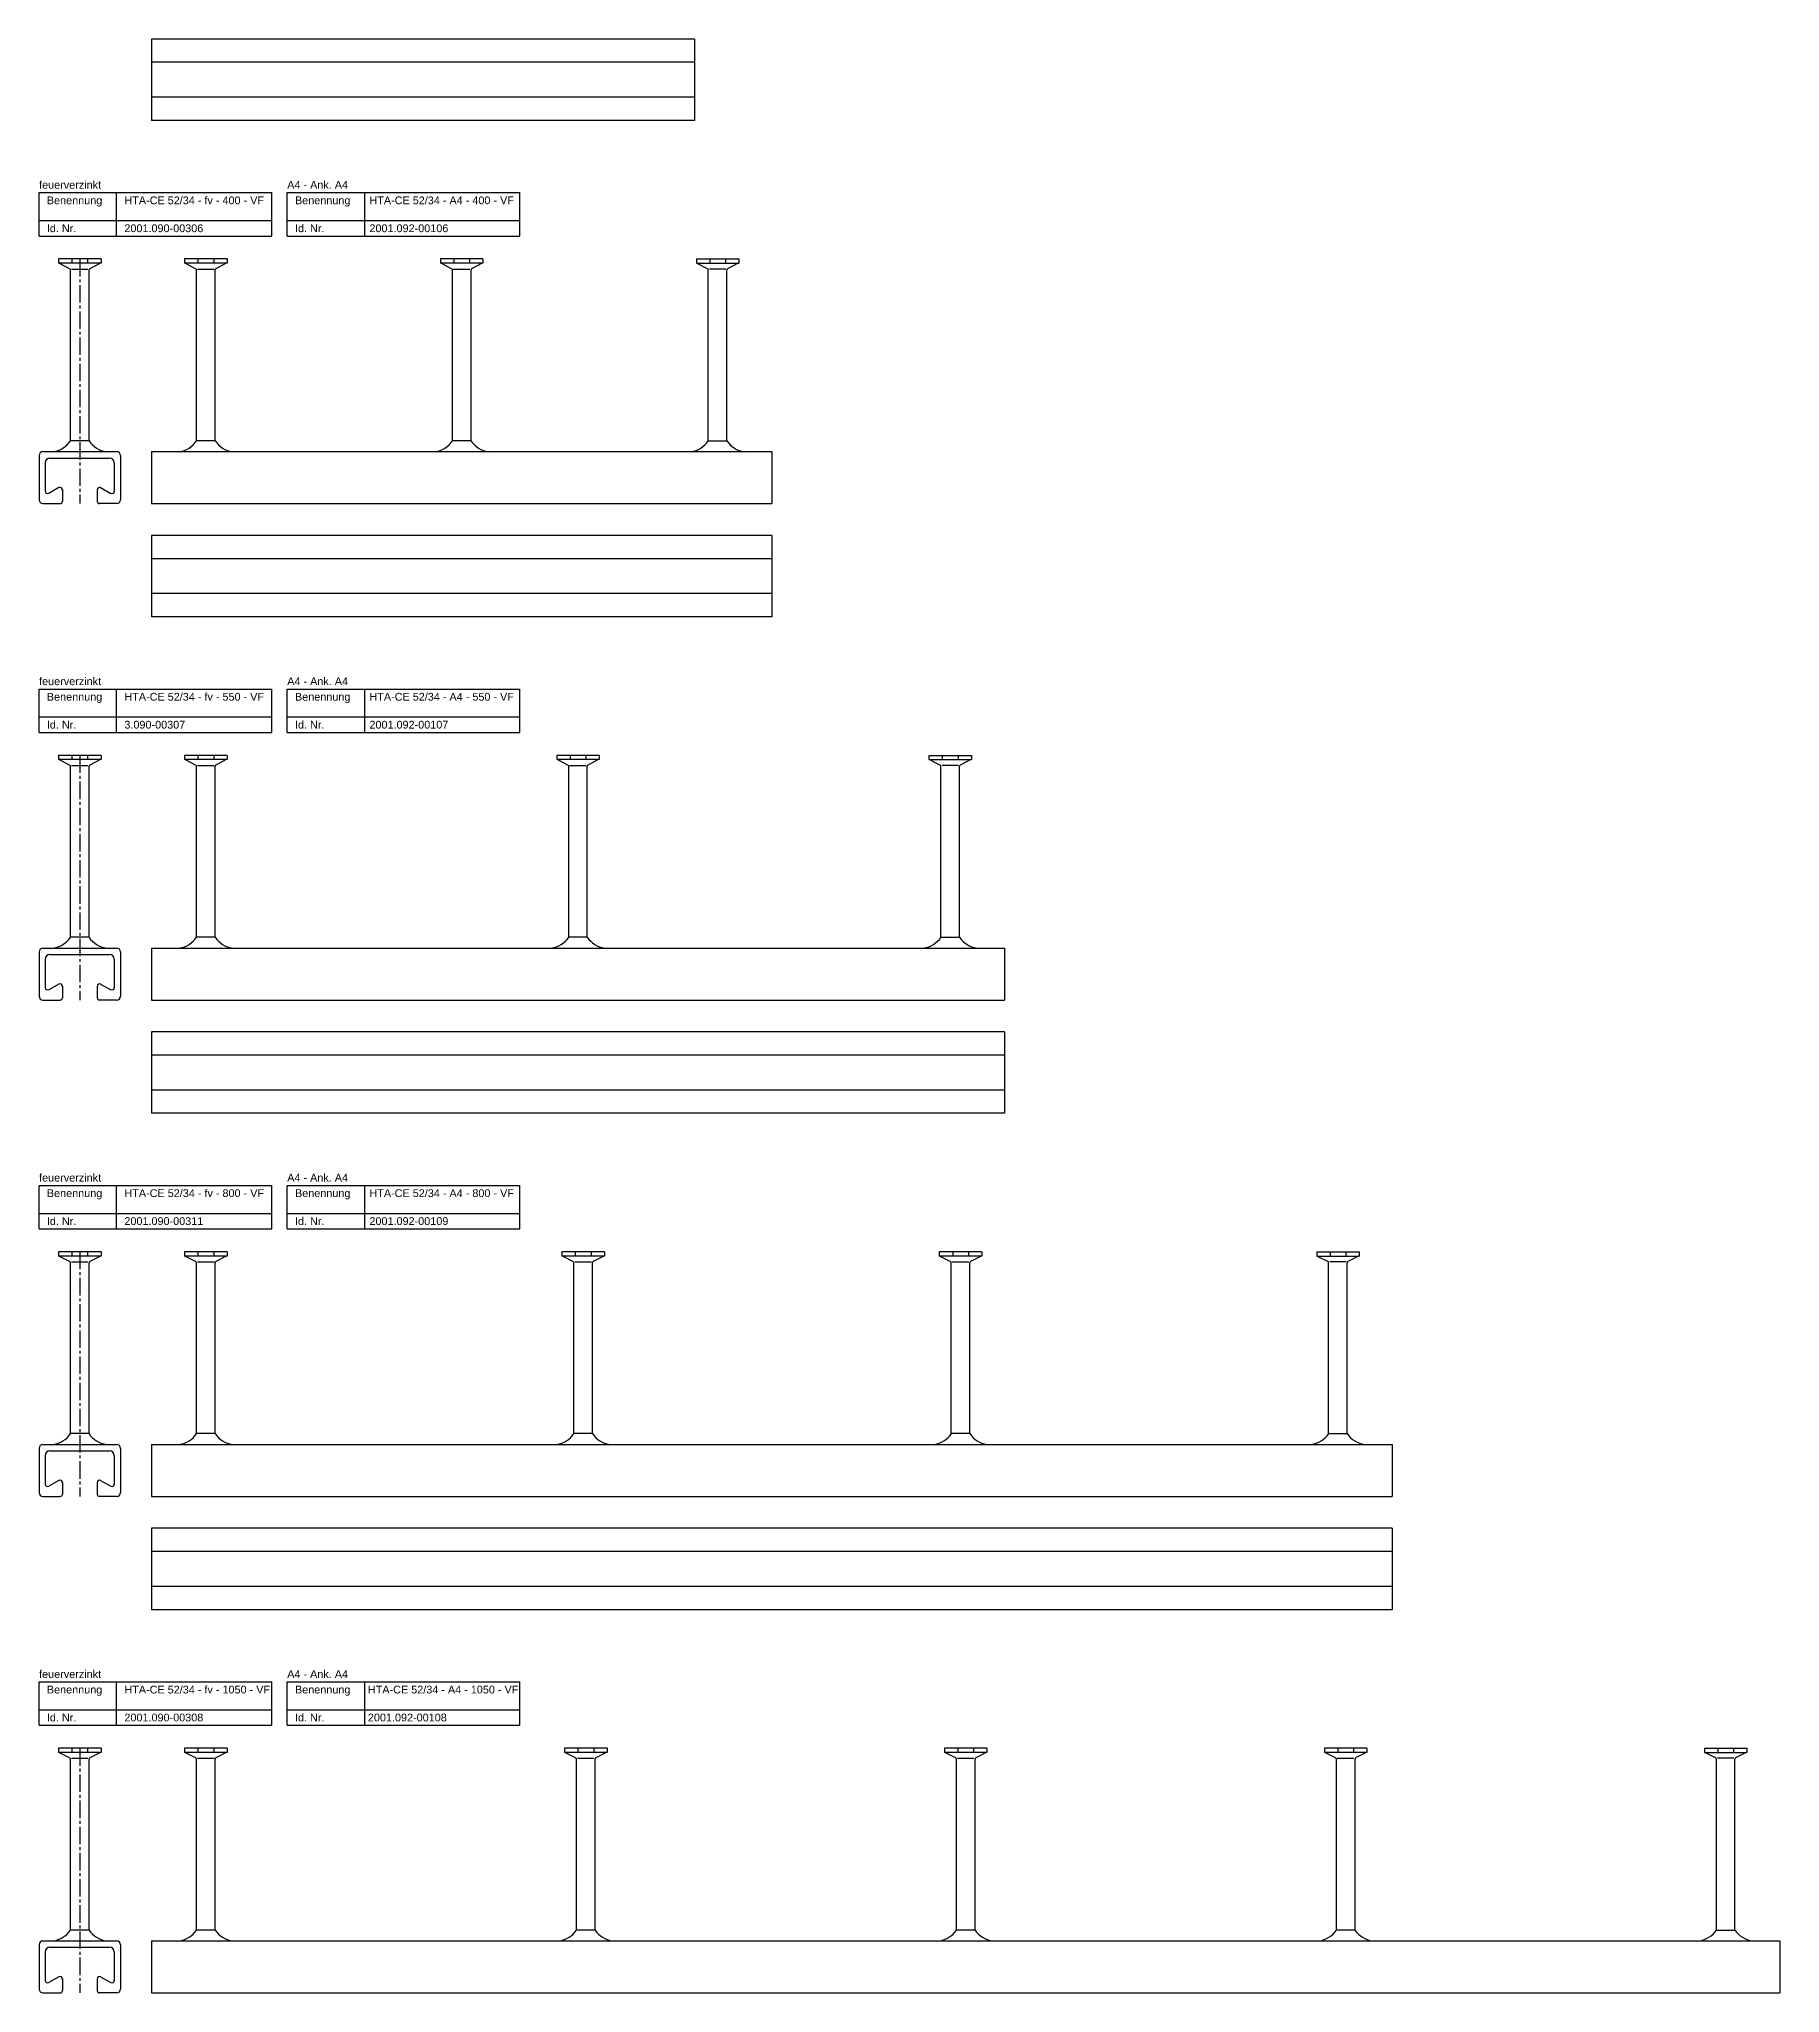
# Model space of a CAD drawing. Header units: inches. Extents: x 9 to 6151, y 3 to 3165.
# Drawn here: x 9 to 1131, y 396 to 1656 of the extents above; entities that cross this region are included whole.
import ezdxf

# ---------------------------------------------------------------- set-up
doc = ezdxf.new("R2010")
doc.units = ezdxf.units.IN
doc.header["$MEASUREMENT"] = 0
doc.linetypes.add('MITTE2', pattern=[1.125, 0.75, -0.125, 0.125, -0.125])
doc.layers.add('HALFEN', color=2, linetype='Continuous')
doc.styles.add('ARIAL50', font='arial.ttf', dxfattribs={"height": 5})

msp = doc.modelspace()

# ---------------------------------------------------------------- texts
at = {"layer": 'HALFEN', "style": 'ARIAL50'}
for s, p in [('feuerverzinkt', (8.9, 1559.5)), ('A4 - Ank. A4', (168.9, 1559.5)), ('Benennung', (13.9, 1549.5)), ('HTA-CE 52/34 - fv - 400 - VF', (63.9, 1549.5)), ('Benennung', (173.9, 1549.5)), ('HTA-CE 52/34 - A4 - 400 - VF', (221.9, 1549.5)), ('Id. Nr.', (13.9, 1531.5)), ('Id. Nr.', (173.9, 1531.5)), ('2001.090-00306', (63.9, 1531.5)), ('2001.092-00106', (221.9, 1531.5)), ('feuerverzinkt', (8.9, 1239.5)), ('Benennung', (13.9, 1229.5)), ('HTA-CE 52/34 - fv - 550 - VF', (63.9, 1229.5)), ('A4 - Ank. A4', (168.9, 1239.5)), ('Benennung', (173.9, 1229.5)), ('HTA-CE 52/34 - A4 - 550 - VF', (221.9, 1229.5)), ('Id. Nr.', (13.9, 1211.5)), ('3.090-00307', (63.9, 1211.5)), ('Id. Nr.', (173.9, 1211.5)), ('2001.092-00107', (221.9, 1211.5)), ('feuerverzinkt', (8.9, 919.5)), ('A4 - Ank. A4', (168.9, 919.5)), ('Benennung', (13.9, 909.5)), ('HTA-CE 52/34 - fv - 800 - VF', (63.9, 909.5)), ('Benennung', (173.9, 909.5)), ('HTA-CE 52/34 - A4 - 800 - VF', (221.9, 909.5)), ('Id. Nr.', (13.9, 891.5)), ('2001.090-00311', (63.9, 891.5)), ('Id. Nr.', (173.9, 891.5)), ('2001.092-00109', (221.9, 891.5)), ('feuerverzinkt', (8.9, 599.5)), ('A4 - Ank. A4', (168.9, 599.5)), ('Benennung', (13.9, 589.5)), ('HTA-CE 52/34 - fv - 1050 - VF', (63.9, 589.5)), ('Benennung', (173.9, 589.5)), ('HTA-CE 52/34 - A4 - 1050 - VF', (220.9, 589.5)), ('Id. Nr.', (13.9, 571.5)), ('2001.090-00308', (63.9, 571.5)), ('Id. Nr.', (173.9, 571.5)), ('2001.092-00108', (220.9, 571.5))]:
    msp.add_text(s, height=5, dxfattribs=at).set_placement(p)

# ---------------------------------------------------------------- linework, layer by layer
at = {"layer": 'HALFEN'}
for p, q in [((431.4, 1656), (81.4, 1656)), ((81.4, 1656), (81.4, 1603.5)), ((431.4, 1656), (431.4, 1603.5)), ((431.4, 1641), (81.4, 1641)), ((431.4, 1618.5), (81.4, 1618.5)), ((431.4, 1603.5), (81.4, 1603.5)), ((8.9, 1557), (158.9, 1557)), ((8.9, 1529), (8.9, 1557)), ((58.9, 1529), (58.9, 1557)), ((158.9, 1529), (158.9, 1557)), ((168.9, 1557), (318.9, 1557)), ((168.9, 1529), (168.9, 1557)), ((218.9, 1529), (218.9, 1557)), ((318.9, 1529), (318.9, 1557)), ((8.9, 1539), (158.9, 1539)), ((168.9, 1539), (318.9, 1539)), ((8.9, 1529), (158.9, 1529)), ((168.9, 1529), (318.9, 1529)), ((48.9, 1514.2), (21.4, 1514.2)), ((21.4, 1514.2), (21.4, 1511.5)), ((48.9, 1511.5), (21.4, 1511.5)), ((21.9, 1511.5), (28.7, 1507.9)), ((30.1, 1514.2), (30.1, 1511.5)), ((40.2, 1514.2), (40.2, 1511.5)), ((48.4, 1511.5), (41.6, 1507.9)), ((48.9, 1514.2), (48.9, 1511.5)), ((130.1, 1514.2), (102.7, 1514.2)), ((102.7, 1514.2), (102.7, 1511.5)), ((130.1, 1511.5), (102.7, 1511.5)), ((103.1, 1511.5), (110, 1507.9)), ((111.3, 1514.2), (111.3, 1511.5)), ((121.5, 1514.2), (121.5, 1511.5)), ((129.6, 1511.5), (122.8, 1507.9)), ((130.1, 1514.2), (130.1, 1511.5)), ((295.1, 1514.2), (267.7, 1514.2)), ((267.7, 1514.2), (267.7, 1511.5)), ((295.1, 1511.5), (267.7, 1511.5)), ((268.1, 1511.5), (275, 1507.9)), ((276.3, 1514.2), (276.3, 1511.5)), ((286.5, 1514.2), (286.5, 1511.5)), ((294.6, 1511.5), (287.8, 1507.9)), ((295.1, 1514.2), (295.1, 1511.5)), ((432.7, 1514.2), (460.1, 1514.2)), ((432.7, 1514.2), (432.7, 1511.5)), ((432.7, 1511.5), (460.1, 1511.5)), ((433.1, 1511.5), (440, 1507.9)), ((441.3, 1514.2), (441.3, 1511.5)), ((451.5, 1514.2), (451.5, 1511.5)), ((459.6, 1511.5), (452.8, 1507.9)), ((460.1, 1514.2), (460.1, 1511.5)), ((29.1, 1397), (29.1, 1507.2)), ((29.8, 1507.7), (40.4, 1507.7)), ((41.1, 1397), (41.1, 1507.2)), ((110.4, 1397), (110.4, 1507.2)), ((111, 1507.7), (121.7, 1507.7)), ((122.4, 1397), (122.4, 1507.2)), ((275.4, 1397), (275.4, 1507.2)), ((276, 1507.7), (286.7, 1507.7)), ((287.4, 1397), (287.4, 1507.2)), ((440.4, 1397), (440.4, 1507.2)), ((451.7, 1507.7), (441.1, 1507.7)), ((452.4, 1397), (452.4, 1507.2)), ((8.9, 1387.5), (8.9, 1359)), ((11.4, 1390), (58.9, 1390)), ((15.9, 1385.9), (54.4, 1385.9)), ((41.1, 1397), (29.1, 1397)), ((61.4, 1387.5), (61.4, 1359)), ((81.4, 1390), (481.4, 1390)), ((81.4, 1390), (81.4, 1356.5)), ((122.4, 1397), (110.4, 1397)), ((287.4, 1397), (275.4, 1397)), ((440.4, 1397), (452.4, 1397)), ((481.4, 1390), (481.4, 1356.5)), ((12.9, 1382.9), (12.9, 1364.3)), ((57.4, 1382.9), (57.4, 1364.3)), ((21.7, 1366.8), (15.1, 1363.1)), ((23.9, 1365.5), (23.9, 1358)), ((46.4, 1365.5), (46.4, 1358)), ((48.6, 1366.8), (55.2, 1363.1)), ((11.4, 1356.5), (22.4, 1356.5)), ((58.9, 1356.5), (47.9, 1356.5)), ((81.4, 1356.5), (481.4, 1356.5)), ((481.4, 1336), (81.4, 1336)), ((81.4, 1336), (81.4, 1283.5)), ((481.4, 1336), (481.4, 1283.5)), ((481.4, 1321), (81.4, 1321)), ((481.4, 1298.5), (81.4, 1298.5)), ((481.4, 1283.5), (81.4, 1283.5)), ((8.9, 1237), (158.9, 1237)), ((8.9, 1209), (8.9, 1237)), ((58.9, 1209), (58.9, 1237)), ((158.9, 1209), (158.9, 1237)), ((168.9, 1237), (318.9, 1237)), ((168.9, 1209), (168.9, 1237)), ((218.9, 1209), (218.9, 1237)), ((318.9, 1209), (318.9, 1237)), ((8.9, 1219), (158.9, 1219)), ((168.9, 1219), (318.9, 1219)), ((8.9, 1209), (158.9, 1209)), ((168.9, 1209), (318.9, 1209)), ((48.9, 1194.2), (21.4, 1194.2)), ((21.4, 1194.2), (21.4, 1191.5)), ((48.9, 1191.5), (21.4, 1191.5)), ((21.9, 1191.5), (28.7, 1187.9)), ((29.1, 1077), (29.1, 1187.2)), ((29.8, 1187.7), (40.4, 1187.7)), ((30.1, 1194.2), (30.1, 1191.5)), ((40.2, 1194.2), (40.2, 1191.5)), ((41.1, 1077), (41.1, 1187.2)), ((48.4, 1191.5), (41.6, 1187.9)), ((48.9, 1194.2), (48.9, 1191.5)), ((130.1, 1194.2), (102.7, 1194.2)), ((102.7, 1194.2), (102.7, 1191.5)), ((130.1, 1191.5), (102.7, 1191.5)), ((103.1, 1191.5), (110, 1187.9)), ((110.4, 1077), (110.4, 1187.2)), ((111, 1187.7), (121.7, 1187.7)), ((111.3, 1194.2), (111.3, 1191.5)), ((121.5, 1194.2), (121.5, 1191.5)), ((122.4, 1077), (122.4, 1187.2)), ((129.6, 1191.5), (122.8, 1187.9)), ((130.1, 1194.2), (130.1, 1191.5)), ((370.1, 1194.2), (342.7, 1194.2)), ((342.7, 1194.2), (342.7, 1191.5)), ((370.1, 1191.5), (342.7, 1191.5)), ((343.1, 1191.5), (350, 1187.9)), ((350.4, 1077), (350.4, 1187.2)), ((351, 1187.7), (361.7, 1187.7)), ((351.3, 1194.2), (351.3, 1191.5)), ((361.5, 1194.2), (361.5, 1191.5)), ((362.4, 1077), (362.4, 1187.2)), ((369.6, 1191.5), (362.8, 1187.9)), ((370.1, 1194.2), (370.1, 1191.5)), ((582.7, 1194.2), (610.1, 1194.2)), ((582.7, 1194.2), (582.7, 1191.5)), ((582.7, 1191.5), (610.1, 1191.5)), ((583.1, 1191.5), (590, 1187.9)), ((590.4, 1077), (590.4, 1187.2)), ((601.7, 1187.7), (591.1, 1187.7)), ((591.3, 1194.2), (591.3, 1191.5)), ((601.5, 1194.2), (601.5, 1191.5)), ((602.4, 1077), (602.4, 1187.2)), ((609.6, 1191.5), (602.8, 1187.9)), ((610.1, 1194.2), (610.1, 1191.5)), ((41.1, 1077), (29.1, 1077)), ((122.4, 1077), (110.4, 1077)), ((362.4, 1077), (350.4, 1077)), ((590.4, 1077), (602.4, 1077)), ((8.9, 1067.5), (8.9, 1039)), ((11.4, 1070), (58.9, 1070)), ((12.9, 1062.9), (12.9, 1044.3)), ((15.9, 1065.9), (54.4, 1065.9)), ((57.4, 1062.9), (57.4, 1044.3)), ((61.4, 1067.5), (61.4, 1039)), ((81.4, 1070), (631.4, 1070)), ((81.4, 1070), (81.4, 1036.5)), ((631.4, 1070), (631.4, 1036.5)), ((21.7, 1046.8), (15.1, 1043.1)), ((23.9, 1045.5), (23.9, 1038)), ((46.4, 1045.5), (46.4, 1038)), ((48.6, 1046.8), (55.2, 1043.1)), ((11.4, 1036.5), (22.4, 1036.5)), ((58.9, 1036.5), (47.9, 1036.5)), ((81.4, 1036.5), (631.4, 1036.5)), ((631.4, 1016), (81.4, 1016)), ((81.4, 1016), (81.4, 963.5)), ((631.4, 1016), (631.4, 963.5)), ((631.4, 1001), (81.4, 1001)), ((631.4, 978.5), (81.4, 978.5)), ((631.4, 963.5), (81.4, 963.5)), ((8.9, 917), (158.9, 917)), ((8.9, 889), (8.9, 917)), ((58.9, 889), (58.9, 917)), ((158.9, 889), (158.9, 917)), ((168.9, 917), (318.9, 917)), ((168.9, 889), (168.9, 917)), ((218.9, 889), (218.9, 917)), ((318.9, 889), (318.9, 917)), ((8.9, 899), (158.9, 899)), ((168.9, 899), (318.9, 899)), ((8.9, 889), (158.9, 889)), ((168.9, 889), (318.9, 889)), ((48.9, 874.2), (21.4, 874.2)), ((21.4, 874.2), (21.4, 871.5)), ((48.9, 871.5), (21.4, 871.5)), ((21.9, 871.5), (28.7, 867.9)), ((30.1, 874.2), (30.1, 871.5)), ((40.2, 874.2), (40.2, 871.5)), ((48.4, 871.5), (41.6, 867.9)), ((48.9, 874.2), (48.9, 871.5)), ((130.1, 874.2), (102.7, 874.2)), ((102.7, 874.2), (102.7, 871.5)), ((130.1, 871.5), (102.7, 871.5)), ((103.1, 871.5), (110, 867.9)), ((111.3, 874.2), (111.3, 871.5)), ((121.5, 874.2), (121.5, 871.5)), ((129.6, 871.5), (122.8, 867.9)), ((130.1, 874.2), (130.1, 871.5)), ((373.4, 874.2), (346, 874.2)), ((346, 874.2), (346, 871.5)), ((373.4, 871.5), (346, 871.5)), ((346.5, 871.5), (353.3, 867.9)), ((354.6, 874.2), (354.6, 871.5)), ((364.8, 874.2), (364.8, 871.5)), ((373, 871.5), (366.1, 867.9)), ((373.4, 874.2), (373.4, 871.5)), ((616.8, 874.2), (589.3, 874.2)), ((589.3, 874.2), (589.3, 871.5)), ((616.8, 871.5), (589.3, 871.5)), ((589.8, 871.5), (596.6, 867.9)), ((598, 874.2), (598, 871.5)), ((608.1, 874.2), (608.1, 871.5)), ((616.3, 871.5), (609.5, 867.9)), ((616.8, 874.2), (616.8, 871.5)), ((832.7, 874.2), (860.1, 874.2)), ((832.7, 874.2), (832.7, 871.5)), ((832.7, 871.5), (860.1, 871.5)), ((833.1, 871.5), (840, 867.9)), ((841.3, 874.2), (841.3, 871.5)), ((851.5, 874.2), (851.5, 871.5)), ((859.6, 871.5), (852.8, 867.9)), ((860.1, 874.2), (860.1, 871.5)), ((29.1, 757), (29.1, 867.2)), ((29.8, 867.7), (40.4, 867.7)), ((41.1, 757), (41.1, 867.2)), ((110.4, 757), (110.4, 867.2)), ((111, 867.7), (121.7, 867.7)), ((122.4, 757), (122.4, 867.2)), ((353.7, 757), (353.7, 867.2)), ((354.4, 867.7), (365, 867.7)), ((365.7, 757), (365.7, 867.2)), ((597.1, 757), (597.1, 867.2)), ((597.7, 867.7), (608.3, 867.7)), ((609.1, 757), (609.1, 867.2)), ((840.4, 757), (840.4, 867.2)), ((851.7, 867.7), (841.1, 867.7)), ((852.4, 757), (852.4, 867.2)), ((41.1, 757), (29.1, 757)), ((122.4, 757), (110.4, 757)), ((365.7, 757), (353.7, 757)), ((609.1, 757), (597.1, 757)), ((840.4, 757), (852.4, 757)), ((8.9, 747.5), (8.9, 719)), ((11.4, 750), (58.9, 750)), ((15.9, 745.9), (54.4, 745.9)), ((61.4, 747.5), (61.4, 719)), ((81.4, 750), (881.4, 750)), ((81.4, 750), (81.4, 716.5)), ((881.4, 750), (881.4, 716.5)), ((12.9, 742.9), (12.9, 724.3)), ((57.4, 742.9), (57.4, 724.3)), ((21.7, 726.8), (15.1, 723.1)), ((23.9, 725.5), (23.9, 718)), ((46.4, 725.5), (46.4, 718)), ((48.6, 726.8), (55.2, 723.1)), ((11.4, 716.5), (22.4, 716.5)), ((58.9, 716.5), (47.9, 716.5)), ((81.4, 716.5), (881.4, 716.5)), ((881.4, 696), (81.4, 696)), ((81.4, 696), (81.4, 643.5)), ((881.4, 696), (881.4, 643.5)), ((881.4, 681), (81.4, 681)), ((881.4, 658.5), (81.4, 658.5)), ((881.4, 643.5), (81.4, 643.5)), ((8.9, 597), (158.9, 597)), ((8.9, 569), (8.9, 597)), ((58.9, 569), (58.9, 597)), ((158.9, 569), (158.9, 597)), ((168.9, 597), (318.9, 597)), ((168.9, 569), (168.9, 597)), ((218.9, 569), (218.9, 597)), ((318.9, 569), (318.9, 597)), ((8.9, 579), (158.9, 579)), ((8.9, 569), (158.9, 569)), ((168.9, 579), (318.9, 579)), ((168.9, 569), (318.9, 569)), ((48.9, 554.2), (21.4, 554.2)), ((21.4, 554.2), (21.4, 551.5)), ((48.9, 551.5), (21.4, 551.5)), ((21.9, 551.5), (28.7, 547.9)), ((29.1, 437), (29.1, 547.2)), ((29.8, 547.7), (40.4, 547.7)), ((30.1, 554.2), (30.1, 551.5)), ((40.2, 554.2), (40.2, 551.5)), ((41.1, 437), (41.1, 547.2)), ((48.4, 551.5), (41.6, 547.9)), ((48.9, 554.2), (48.9, 551.5)), ((130.1, 554.2), (102.7, 554.2)), ((102.7, 554.2), (102.7, 551.5)), ((130.1, 551.5), (102.7, 551.5)), ((103.1, 551.5), (110, 547.9)), ((110.4, 437), (110.4, 547.2)), ((111, 547.7), (121.7, 547.7)), ((111.3, 554.2), (111.3, 551.5)), ((121.5, 554.2), (121.5, 551.5)), ((122.4, 437), (122.4, 547.2)), ((129.6, 551.5), (122.8, 547.9)), ((130.1, 554.2), (130.1, 551.5)), ((375.1, 554.2), (347.7, 554.2)), ((347.7, 554.2), (347.7, 551.5)), ((375.1, 551.5), (347.7, 551.5)), ((348.1, 551.5), (355, 547.9)), ((355.4, 437), (355.4, 547.2)), ((356, 547.7), (366.7, 547.7)), ((356.3, 554.2), (356.3, 551.5)), ((366.5, 554.2), (366.5, 551.5)), ((367.4, 437), (367.4, 547.2)), ((374.6, 551.5), (367.8, 547.9)), ((375.1, 554.2), (375.1, 551.5)), ((620.1, 554.2), (592.7, 554.2)), ((592.7, 554.2), (592.7, 551.5)), ((620.1, 551.5), (592.7, 551.5)), ((593.1, 551.5), (600, 547.9)), ((600.4, 437), (600.4, 547.2)), ((601, 547.7), (611.7, 547.7)), ((601.3, 554.2), (601.3, 551.5)), ((611.5, 554.2), (611.5, 551.5)), ((612.4, 437), (612.4, 547.2)), ((619.6, 551.5), (612.8, 547.9)), ((620.1, 554.2), (620.1, 551.5)), ((865.1, 554.2), (837.7, 554.2)), ((837.7, 554.2), (837.7, 551.5)), ((865.1, 551.5), (837.7, 551.5)), ((838.1, 551.5), (845, 547.9)), ((845.4, 437), (845.4, 547.2)), ((846, 547.7), (856.7, 547.7)), ((846.3, 554.2), (846.3, 551.5)), ((856.5, 554.2), (856.5, 551.5)), ((857.4, 437), (857.4, 547.2)), ((864.6, 551.5), (857.8, 547.9)), ((865.1, 554.2), (865.1, 551.5)), ((1082.7, 554.2), (1110.1, 554.2)), ((1082.7, 554.2), (1082.7, 551.5)), ((1082.7, 551.5), (1110.1, 551.5)), ((1083.1, 551.5), (1090, 547.9)), ((1090.4, 437), (1090.4, 547.2)), ((1101.7, 547.7), (1091.1, 547.7)), ((1091.3, 554.2), (1091.3, 551.5)), ((1101.5, 554.2), (1101.5, 551.5)), ((1102.4, 437), (1102.4, 547.2)), ((1109.6, 551.5), (1102.8, 547.9)), ((1110.1, 554.2), (1110.1, 551.5)), ((11.4, 430), (58.9, 430)), ((41.1, 437), (29.1, 437)), ((81.4, 430), (1131.4, 430)), ((81.4, 430), (81.4, 396.5)), ((122.4, 437), (110.4, 437)), ((367.4, 437), (355.4, 437)), ((612.4, 437), (600.4, 437)), ((857.4, 437), (845.4, 437)), ((1090.4, 437), (1102.4, 437)), ((1131.4, 430), (1131.4, 396.5)), ((8.9, 427.5), (8.9, 399)), ((12.9, 422.9), (12.9, 404.3)), ((15.9, 425.9), (54.4, 425.9)), ((57.4, 422.9), (57.4, 404.3)), ((61.4, 427.5), (61.4, 399)), ((21.7, 406.8), (15.1, 403.1)), ((23.9, 405.5), (23.9, 398)), ((46.4, 405.5), (46.4, 398)), ((48.6, 406.8), (55.2, 403.1)), ((11.4, 396.5), (22.4, 396.5)), ((58.9, 396.5), (47.9, 396.5)), ((81.4, 396.5), (1131.4, 396.5))]:
    msp.add_line(p, q, dxfattribs=at)
at = {"layer": 'HALFEN', "color": 1, "linetype": 'MITTE2', "ltscale": 15}
for p, q in [((35.1, 1514.2), (35.1, 1356.5)), ((35.1, 1194.2), (35.1, 1036.5)), ((35.1, 874.2), (35.1, 716.5)), ((35.1, 554.2), (35.1, 396.5))]:
    msp.add_line(p, q, dxfattribs=at)
at = {"layer": 'HALFEN'}
for centre, radius, start, end in [((28.3, 1507.2), 0.8, 0, 62.3005), ((41.9, 1507.2), 0.8, 117.6995, 180), ((109.6, 1507.2), 0.8, 0, 62.3005), ((123.2, 1507.2), 0.8, 117.6995, 180), ((274.6, 1507.2), 0.8, 0, 62.3005), ((288.2, 1507.2), 0.8, 117.6995, 180), ((439.6, 1507.2), 0.8, 0, 62.3005), ((453.2, 1507.2), 0.8, 117.6995, 180), ((11.4, 1387.5), 2.5, 90, 180), ((15.9, 1382.9), 3, 90, 180), ((15.6, 1406.1), 16.3, 278.3975, 325.9993), ((54.6, 1406.1), 16.3, 214.0007, 261.6025), ((54.4, 1382.9), 3, 0, 90), ((58.9, 1387.5), 2.5, 0, 90), ((96.9, 1406.1), 16.3, 278.3975, 325.9993), ((135.9, 1406.1), 16.3, 214.0007, 261.6025), ((261.9, 1406.1), 16.3, 278.3975, 325.9993), ((300.9, 1406.1), 16.3, 214.0007, 261.6025), ((426.9, 1406.1), 16.3, 278.3975, 325.9993), ((465.9, 1406.1), 16.3, 214.0007, 261.6025), ((14.4, 1364.5), 1.5, 180, 298.9225), ((22.4, 1365.5), 1.5, 350.8998, 118.9225), ((47.9, 1365.5), 1.5, 61.0775, 189.1002), ((55.9, 1364.5), 1.5, 241.0775, 0), ((11.4, 1359), 2.5, 180, 270), ((22.4, 1358), 1.5, 270, 0), ((47.9, 1358), 1.5, 180, 270), ((58.9, 1359), 2.5, 270, 0), ((28.3, 1187.2), 0.8, 0, 62.3005), ((41.9, 1187.2), 0.8, 117.6995, 180), ((109.6, 1187.2), 0.8, 0, 62.3005), ((123.2, 1187.2), 0.8, 117.6995, 180), ((349.6, 1187.2), 0.8, 0, 62.3005), ((363.2, 1187.2), 0.8, 117.6995, 180), ((589.6, 1187.2), 0.8, 0, 62.3005), ((603.2, 1187.2), 0.8, 117.6995, 180), ((15.6, 1086.1), 16.3, 278.3975, 325.9993), ((54.6, 1086.1), 16.3, 214.0007, 261.6025), ((96.9, 1086.1), 16.3, 278.3975, 325.9993), ((135.9, 1086.1), 16.3, 214.0007, 261.6025), ((336.9, 1086.1), 16.3, 278.3975, 325.9993), ((375.9, 1086.1), 16.3, 214.0007, 261.6025), ((576.9, 1086.1), 16.3, 278.3975, 325.9993), ((615.9, 1086.1), 16.3, 214.0007, 261.6025), ((11.4, 1067.5), 2.5, 90, 180), ((15.9, 1062.9), 3, 90, 180), ((54.4, 1062.9), 3, 0, 90), ((58.9, 1067.5), 2.5, 0, 90), ((22.4, 1045.5), 1.5, 350.8998, 118.9225), ((47.9, 1045.5), 1.5, 61.0775, 189.1002), ((11.4, 1039), 2.5, 180, 270), ((14.4, 1044.5), 1.5, 180, 298.9225), ((22.4, 1038), 1.5, 270, 0), ((47.9, 1038), 1.5, 180, 270), ((55.9, 1044.5), 1.5, 241.0775, 0), ((58.9, 1039), 2.5, 270, 0), ((28.3, 867.2), 0.8, 0, 62.3005), ((41.9, 867.2), 0.8, 117.6995, 180), ((109.6, 867.2), 0.8, 0, 62.3005), ((123.2, 867.2), 0.8, 117.6995, 180), ((352.9, 867.2), 0.8, 0, 62.3005), ((366.5, 867.2), 0.8, 117.6995, 180), ((596.3, 867.2), 0.8, 0, 62.3005), ((609.9, 867.2), 0.8, 117.6995, 180), ((839.6, 867.2), 0.8, 0, 62.3005), ((853.2, 867.2), 0.8, 117.6995, 180), ((15.6, 766.1), 16.3, 278.3975, 325.9993), ((54.6, 766.1), 16.3, 214.0007, 261.6025), ((96.9, 766.1), 16.3, 278.3975, 325.9993), ((135.9, 766.1), 16.3, 214.0007, 261.6025), ((340.2, 766.1), 16.3, 278.3975, 325.9993), ((379.2, 766.1), 16.3, 214.0007, 261.6025), ((583.6, 766.1), 16.3, 278.3975, 325.9993), ((622.5, 766.1), 16.3, 214.0007, 261.6025), ((826.9, 766.1), 16.3, 278.3975, 325.9993), ((865.9, 766.1), 16.3, 214.0007, 261.6025), ((11.4, 747.5), 2.5, 90, 180), ((15.9, 742.9), 3, 90, 180), ((54.4, 742.9), 3, 0, 90), ((58.9, 747.5), 2.5, 0, 90), ((11.4, 719), 2.5, 180, 270), ((14.4, 724.5), 1.5, 180, 298.9225), ((22.4, 725.5), 1.5, 350.8998, 118.9225), ((22.4, 718), 1.5, 270, 0), ((47.9, 725.5), 1.5, 61.0775, 189.1002), ((47.9, 718), 1.5, 180, 270), ((55.9, 724.5), 1.5, 241.0775, 0), ((58.9, 719), 2.5, 270, 0), ((28.3, 547.2), 0.8, 0, 62.3005), ((41.9, 547.2), 0.8, 117.6995, 180), ((109.6, 547.2), 0.8, 0, 62.3005), ((123.2, 547.2), 0.8, 117.6995, 180), ((354.6, 547.2), 0.8, 0, 62.3005), ((368.2, 547.2), 0.8, 117.6995, 180), ((599.6, 547.2), 0.8, 0, 62.3005), ((613.2, 547.2), 0.8, 117.6995, 180), ((844.6, 547.2), 0.8, 0, 62.3005), ((858.2, 547.2), 0.8, 117.6995, 180), ((1089.6, 547.2), 0.8, 0, 62.3005), ((1103.2, 547.2), 0.8, 117.6995, 180), ((11.4, 427.5), 2.5, 90, 180), ((15.6, 446.1), 16.3, 278.3975, 325.9993), ((54.6, 446.1), 16.3, 214.0007, 261.6025), ((58.9, 427.5), 2.5, 0, 90), ((96.9, 446.1), 16.3, 278.3975, 325.9993), ((135.9, 446.1), 16.3, 214.0007, 261.6025), ((341.9, 446.1), 16.3, 278.3975, 325.9993), ((380.9, 446.1), 16.3, 214.0007, 261.6025), ((586.9, 446.1), 16.3, 278.3975, 325.9993), ((625.9, 446.1), 16.3, 214.0007, 261.6025), ((831.9, 446.1), 16.3, 278.3975, 325.9993), ((870.9, 446.1), 16.3, 214.0007, 261.6025), ((1076.9, 446.1), 16.3, 278.3975, 325.9993), ((1115.9, 446.1), 16.3, 214.0007, 261.6025), ((15.9, 422.9), 3, 90, 180), ((54.4, 422.9), 3, 0, 90), ((14.4, 404.5), 1.5, 180, 298.9225), ((22.4, 405.5), 1.5, 350.8998, 118.9225), ((47.9, 405.5), 1.5, 61.0775, 189.1002), ((55.9, 404.5), 1.5, 241.0775, 0), ((11.4, 399), 2.5, 180, 270), ((22.4, 398), 1.5, 270, 0), ((47.9, 398), 1.5, 180, 270), ((58.9, 399), 2.5, 270, 0)]:
    msp.add_arc(centre, radius, start, end, dxfattribs=at)

msp.set_redraw_order([(e.dxf.handle, doc.entitydb.next_handle()) for e in msp.query("TEXT MTEXT ATTDEF DIMENSION ARC_DIMENSION")])  # texts and dimensions are drawn at this point

doc.saveas('drawing.dxf')
